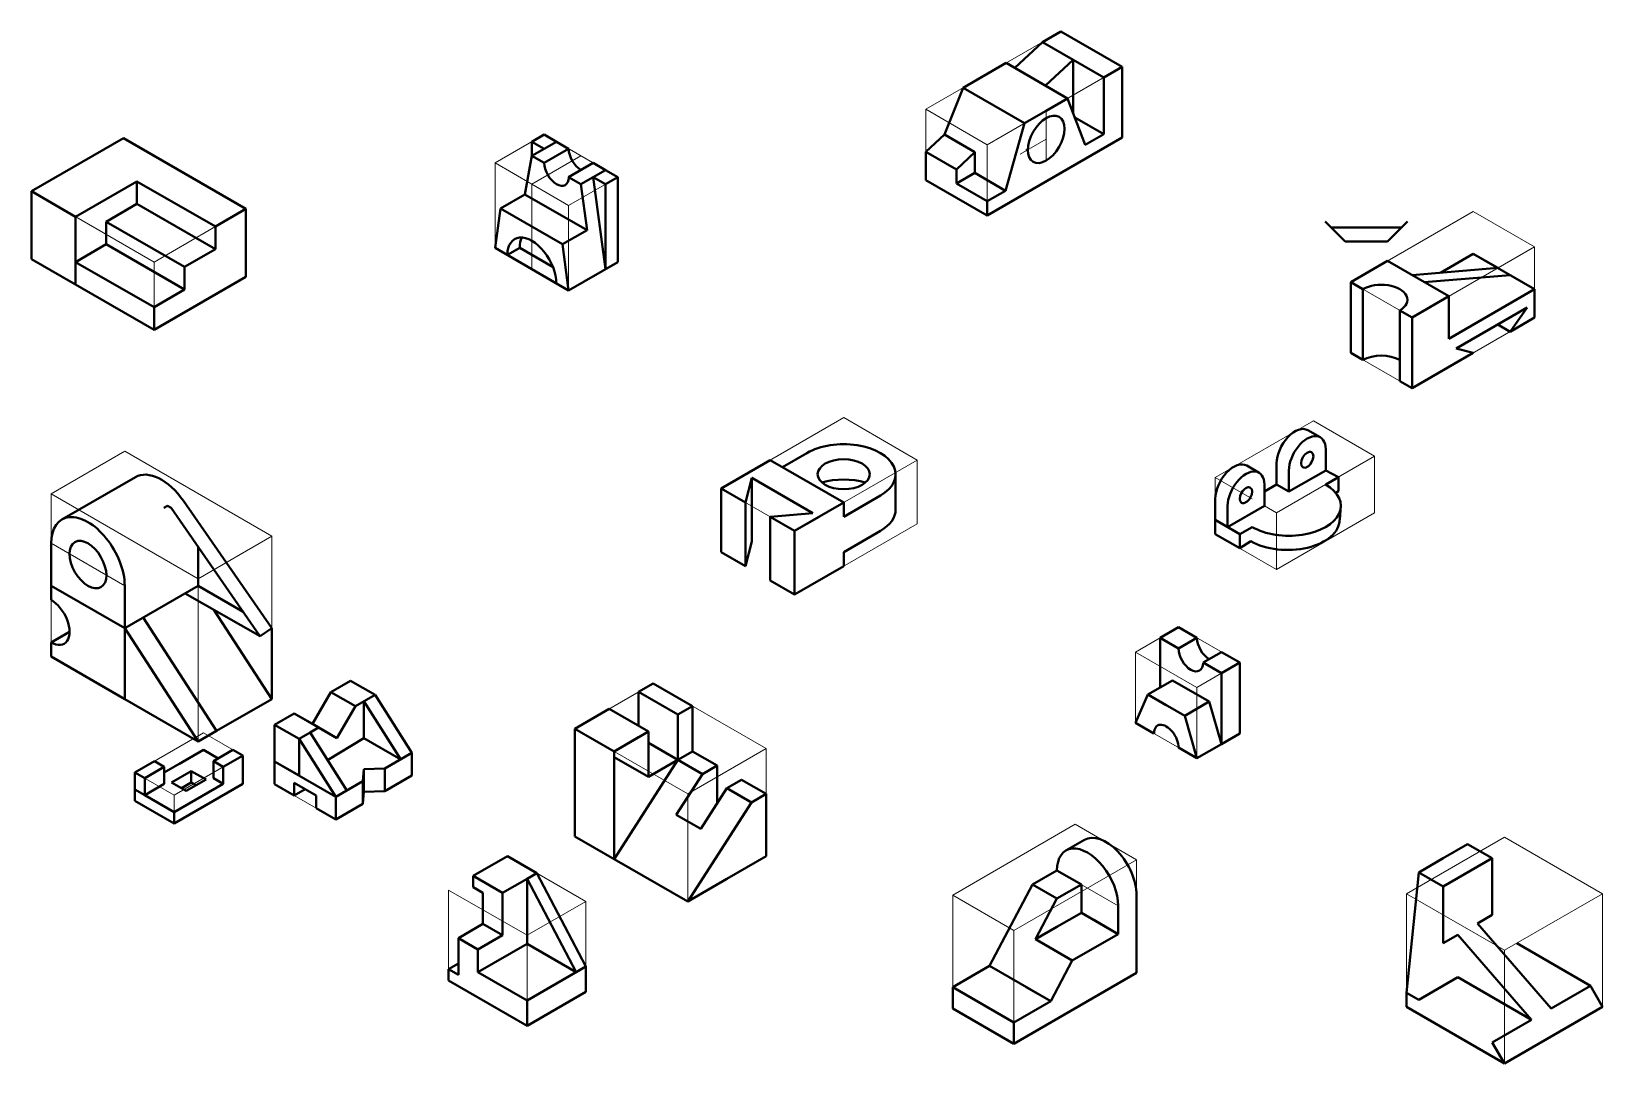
# Model space of a CAD drawing. Header units: millimetres. Extents: x 172 to 6451, y -595 to 608.
# Drawn here: x 1369 to 2479, y -546 to 183 of the extents above; entities that cross this region are included whole.
import ezdxf

# ---------------------------------------------------------------- set-up
doc = ezdxf.new("R2010")
doc.units = ezdxf.units.MM
doc.header["$LTSCALE"] = 10
doc.linetypes.add('CENTER2', pattern=[28.575, 19.05, -3.175, 3.175, -3.175])
for name, color, linetype, lineweight in [('Centre', 1, 'CENTER2', 20), ('Object', 2, 'Continuous', 40), ('Projection', 5, 'Continuous', 5)]:
    doc.layers.add(name, color=color, linetype=linetype, lineweight=lineweight)

msp = doc.modelspace()

# ---------------------------------------------------------------- linework, layer by layer
at = {"layer": 'Centre'}
for p, q in [((2085.8, 126.9), (2085.8, 106.6)), ((2085.8, 106.9), (2067.4, 96.3)), ((2085.8, 91.6), (2085.8, 106.9)), ((2085.8, 106.6), (2085.8, 91.6)), ((1722.5, 75), (1757.2, 95)), ((1722.5, 75), (1722.5, 15)), ((2348.6, 8.3), (2344.3, 10.8)), ((2348.6, 8.3), (2352.9, 5.8)), ((2425.7, -12.2), (2375.4, -41.2)), ((1434.9, -208.7), (1382.9, -178.7)), ((1408.9, -208.7), (1408.9, -209.5)), ((2093.4, -409.7), (2136.7, -434.7))]:
    msp.add_line(p, q, dxfattribs=at)
at = {"layer": 'Object'}
for p, q in [((2083.2, 175.4), (2096.2, 182.9)), ((2096.2, 182.9), (2139.5, 157.9)), ((2063.7, 157.1), (2083.2, 175.4)), ((2126.5, 150.4), (2083.2, 175.4)), ((2027.3, 143.1), (2057.6, 160.6)), ((2057.6, 160.6), (2100.9, 135.6)), ((2085.4, 144.6), (2104.8, 162.9)), ((2104.8, 162.9), (2104.8, 125.5)), ((2139.5, 157.9), (2126.5, 150.4)), ((2139.5, 107.9), (2139.5, 157.9)), ((2126.5, 150.4), (2126.5, 110.4)), ((2013.9, 110.1), (2027.3, 143.1)), ((2070.6, 118.1), (2027.3, 143.1)), ((2085.8, 126.9), (2100.9, 135.6)), ((2100.9, 135.6), (2085.8, 126.9)), ((2100.9, 135.6), (2113.5, 102.9)), ((2070.6, 118.1), (2085.8, 126.9)), ((2126.5, 110.4), (2106.1, 122.2)), ((2070.6, 118.1), (2057.2, 70.4)), ((1433.9, 107.5), (1369, 70)), ((1520.5, 57.5), (1433.9, 107.5)), ((1731.2, 110), (1722.5, 105)), ((1739.9, 105), (1722.5, 95)), ((1722.5, 105), (1731.2, 100)), ((1722.5, 105), (1722.5, 95)), ((1739.9, 105), (1731.2, 110)), ((1731.2, 90), (1748.5, 100)), ((1748.5, 100), (1739.9, 105)), ((2000.9, 97.9), (2013.9, 110.1)), ((2035.5, 97.6), (2013.9, 110.1)), ((2044.2, 52.9), (2139.5, 107.9)), ((2126.5, 110.4), (2113.5, 102.9)), ((1717.6, 67.8), (1722.5, 95)), ((1722.5, 95), (1731.2, 90)), ((1748.5, 80), (1765.8, 90)), ((1765.8, 90), (1774.5, 85)), ((2000.9, 87.9), (2000.9, 97.9)), ((2022.5, 85.4), (2000.9, 97.9)), ((2022.5, 85.4), (2035.5, 97.6)), ((2035.5, 82.9), (2035.5, 97.6)), ((2071.6, 98.7), (2072.8, 99.8)), ((1748.5, 80), (1757.2, 75)), ((1757.2, 75), (1748.5, 80)), ((1765.8, 80), (1757.2, 75)), ((1774.5, 85), (1765.8, 80)), ((1774.5, 85), (1765.8, 80)), ((1774.5, 85), (1765.8, 80)), ((1774.5, 15), (1765.8, 80)), ((1765.8, 80), (1774.5, 75)), ((1783.2, 80), (1774.5, 85)), ((1774.5, 75), (1783.2, 80)), ((1783.2, 20), (1783.2, 80)), ((2000.9, 77.9), (2000.9, 87.9)), ((2044.2, 52.9), (2000.9, 77.9)), ((2022.5, 75.4), (2022.5, 85.4)), ((2022.5, 75.4), (2035.5, 82.9)), ((2035.5, 82.9), (2057.2, 70.4)), ((1369, 70), (1400.1, 52)), ((1369, 70), (1369, 22)), ((1400.1, 52), (1443.4, 77)), ((1443.4, 61), (1443.4, 77)), ((1443.4, 77), (1498.9, 45)), ((1700.3, 57.8), (1717.6, 67.8)), ((1761.5, 42.5), (1717.6, 67.8)), ((1761.5, 42.5), (1757.2, 75)), ((1774.5, 75), (1774.5, 15)), ((2044.2, 62.9), (2022.5, 75.4)), ((2044.2, 62.9), (2057.2, 70.4)), ((1421.8, 48.5), (1443.4, 61)), ((1443.4, 61), (1498.9, 29)), ((1498.9, 45), (1520.5, 57.5)), ((1520.5, 57.5), (1520.5, 9.5)), ((1696.6, 30), (1700.3, 57.8)), ((1744.2, 32.5), (1700.3, 57.8)), ((2044.2, 52.9), (2044.2, 62.9)), ((1400.1, 20), (1400.1, 52)), ((1477.2, 16.5), (1421.8, 48.5)), ((1421.8, 48.5), (1421.8, 32.5)), ((1498.9, 29), (1498.9, 45)), ((2297, 34.4), (2282.9, 48.6)), ((2287, 44.4), (2337, 44.4)), ((2327, 34.4), (2341.2, 48.6)), ((1744.2, 32.5), (1761.5, 42.5)), ((2297, 34.4), (2327, 34.4)), ((1421.8, 32.5), (1400.1, 20)), ((1477.2, 0.5), (1421.8, 32.5)), ((1477.2, 16.5), (1498.9, 29)), ((1748.5, 0), (1696.6, 30)), ((1705.2, 25), (1713.9, 30)), ((1713.9, 30), (1737.5, 16.3)), ((1748.5, 0), (1744.2, 32.5)), ((2387.6, 25.8), (2364.5, 12.4)), ((2430.9, 0.8), (2387.6, 25.8)), ((2387.6, 25.8), (2404.9, 15.8)), ((1369, 22), (1455.6, -28)), ((1400.1, 20), (1455.6, -12)), ((1400.1, 20), (1400.1, 4)), ((1477.2, 0.5), (1477.2, 16.5)), ((1748.5, 0), (1783.2, 20)), ((1783.2, 20), (1774.5, 15)), ((2301, 5.8), (2327, 20.8)), ((2327, 20.8), (2370.3, -4.2)), ((2404.9, 15.8), (2344.3, 10.8)), ((1455.6, -28), (1520.5, 9.5)), ((1455.6, -12), (1477.2, 0.5)), ((2301, 5.8), (2309.6, 0.8)), ((2301, 5.8), (2301, -44.2)), ((2309.6, 0.8), (2309.6, -49.2)), ((2413.6, 10.8), (2352.9, 5.8)), ((2370.3, -34.2), (2430.9, 0.8)), ((2430.9, -19.2), (2430.9, 0.8)), ((2344.3, -19.2), (2370.3, -4.2)), ((2370.3, -4.2), (2370.3, -34.2)), ((1455.6, -28), (1455.6, -12)), ((2344.3, -19.2), (2335.6, -14.2)), ((2335.6, -14.2), (2335.6, -64.2)), ((2344.3, -69.2), (2344.3, -19.2)), ((2375.4, -41.2), (2425.7, -12.2)), ((2425.7, -12.2), (2413.6, -29.2)), ((2430.9, -19.2), (2413.6, -29.2)), ((2400.6, -26.7), (2375.4, -41.2)), ((2413.6, -29.2), (2404.9, -24.2)), ((2301, -44.2), (2309.6, -49.2)), ((2344.3, -69.2), (2387.6, -44.2)), ((2375.4, -41.2), (2387.6, -44.2)), ((2344.3, -69.2), (2335.6, -64.2)), ((2270.8, -98.8), (2279.5, -103.8)), ((1890.8, -119.9), (1856.2, -139.9)), ((1942.8, -149.9), (1890.8, -119.9)), ((1916.8, -114.9), (1899.5, -124.9)), ((2283.3, -112.2), (2283.3, -127.2)), ((1390.5, -161.9), (1442.5, -131.9)), ((1877.8, -132.4), (1873.5, -149.9)), ((1899.5, -144.9), (1877.8, -132.4)), ((1877.8, -132.4), (1921.1, -157.4)), ((1877.8, -132.4), (1877.8, -177.4)), ((1979.4, -128.7), (1979.5, -154.9)), ((2227.5, -123.8), (2236.2, -128.8)), ((2248.6, -137.2), (2248.6, -122.2)), ((2257.3, -142.2), (2257.3, -127.2)), ((2283.3, -127.2), (2257.3, -142.2)), ((2292.4, -131.9), (2283.3, -127.2)), ((2283.3, -137.2), (2292.4, -131.9)), ((2292.4, -131.9), (2292.4, -141.9)), ((1856.2, -139.9), (1873.5, -149.9)), ((1856.2, -139.9), (1856.2, -184.9)), ((2240, -137.2), (2240, -152.2)), ((2248.6, -137.2), (2240, -142.2)), ((2257.3, -142.2), (2248.6, -137.2)), ((2292.4, -141.9), (2290.4, -143.1)), ((1465.2, -152.2), (1462.6, -153.7)), ((1467.8, -153.7), (1465.2, -152.2)), ((1530.1, -243.7), (1467.8, -153.7)), ((1538.8, -238.7), (1476.4, -148.7)), ((1873.5, -149.9), (1873.5, -194.9)), ((1908.1, -169.9), (1942.8, -149.9)), ((1942.8, -159.9), (1968.7, -144.9)), ((1942.8, -149.9), (1942.8, -159.9)), ((2205.3, -162.2), (2205.3, -147.2)), ((2214, -167.2), (2214, -152.2)), ((2240, -152.2), (2214, -167.2)), ((2294, -152.2), (2293.2, -162.2)), ((1921.1, -157.4), (1890.8, -159.9)), ((1908.1, -169.9), (1890.8, -159.9)), ((1890.8, -159.9), (1890.8, -204.9)), ((1908.1, -169.9), (1925.4, -159.9)), ((2222.6, -172.2), (2205.3, -162.2)), ((2205.3, -162.2), (2205.3, -172.2)), ((1877.8, -177.4), (1873.5, -194.9)), ((1908.1, -214.9), (1908.1, -169.9)), ((1942.8, -184.9), (1968.7, -169.9)), ((2205.3, -172.2), (2222.6, -182.2)), ((2231.3, -167.2), (2222.6, -172.2)), ((2222.6, -172.2), (2222.6, -182.2)), ((2230.4, -177.2), (2222.6, -182.2)), ((1382.9, -208.7), (1382.9, -178.7)), ((1486.8, -181.2), (1486.8, -208.7)), ((1873.5, -194.9), (1856.2, -184.9)), ((1942.8, -194.9), (1942.8, -184.9)), ((1908.1, -214.9), (1942.8, -194.9)), ((1382.9, -218.7), (1382.9, -208.7)), ((1434.9, -238.7), (1382.9, -208.7)), ((1434.9, -238.7), (1486.8, -208.7)), ((1434.9, -238.7), (1434.9, -208.7)), ((1518.6, -227.1), (1486.8, -208.7)), ((1908.1, -214.9), (1890.8, -204.9)), ((1530.6, -244.4), (1477.5, -214.1)), ((1499.8, -311.2), (1447.9, -231.2)), ((1497.9, -225.8), (1538.8, -288.7)), ((1382.9, -248.7), (1395.9, -241.2)), ((1434.9, -288.7), (1434.9, -238.7)), ((1486.8, -318.7), (1434.9, -238.7)), ((1538.8, -238.7), (1530.6, -244.4)), ((1538.8, -288.7), (1538.8, -238.7)), ((2166.4, -245.5), (2179.4, -238)), ((2179.4, -238), (2192.3, -245.5)), ((1382.9, -258.7), (1382.9, -248.7)), ((2179.4, -253), (2166.4, -245.5)), ((2166.4, -245.5), (2166.4, -280.5)), ((2192.3, -245.5), (2179.4, -253)), ((1434.9, -288.7), (1382.9, -258.7)), ((2196.7, -263), (2209.7, -255.5)), ((2196.7, -263), (2209.7, -270.5)), ((2222.7, -263), (2209.7, -255.5)), ((2222.7, -263), (2209.7, -270.5)), ((2222.7, -313), (2222.7, -263)), ((1580.5, -283.8), (1594.3, -275.8)), ((1594.3, -275.8), (1611.7, -285.8)), ((2175, -275.5), (2157.7, -285.5)), ((2201, -290.5), (2175, -275.5)), ((2209.7, -270.5), (2209.7, -320.5)), ((1567.5, -306.3), (1580.5, -283.8)), ((1580.5, -283.8), (1597.8, -293.8)), ((1597.8, -293.8), (1611.7, -285.8)), ((1611.7, -285.8), (1637.6, -326.8)), ((1797.9, -283.7), (1808.3, -277.7)), ((1825.7, -299.7), (1797.9, -283.7)), ((1797.9, -283.7), (1797.9, -307.7)), ((1808.3, -277.7), (1836, -293.7)), ((2149, -305.5), (2157.7, -285.5)), ((2170.7, -293), (2157.7, -285.5)), ((2157.7, -285.5), (2183.7, -300.5)), ((1486.8, -318.7), (1434.9, -288.7)), ((1499.8, -311.2), (1538.8, -288.7)), ((1540.7, -306.8), (1554.5, -298.8)), ((1554.5, -298.8), (1571.8, -308.8)), ((1554.5, -298.8), (1567.5, -306.3)), ((1584.8, -316.3), (1597.8, -293.8)), ((1603.9, -290.3), (1603.9, -316.3)), ((1603.9, -290.3), (1629.9, -331.3)), ((1777.2, -295.7), (1752.9, -309.7)), ((1777.2, -295.7), (1804.9, -311.7)), ((1836, -293.7), (1825.7, -299.7)), ((1836, -325.7), (1836, -293.7)), ((2183.7, -300.5), (2201, -290.5)), ((2201, -290.5), (2209.7, -320.5)), ((1558, -316.8), (1540.7, -306.8)), ((1540.7, -306.8), (1540.7, -332.8)), ((1571.8, -308.8), (1565.8, -312.3)), ((1584.8, -316.3), (1567.5, -306.3)), ((1571.8, -308.8), (1584.8, -316.3)), ((1780.6, -325.7), (1752.9, -309.7)), ((1752.9, -309.7), (1752.9, -385.7)), ((1825.7, -299.7), (1825.7, -331.7)), ((2162, -313), (2149, -305.5)), ((2183.7, -300.5), (2192.3, -330.5)), ((1499.8, -311.2), (1486.8, -318.7)), ((1558, -316.8), (1565.8, -312.3)), ((1558, -342.8), (1558, -316.8)), ((1558, -316.8), (1584, -357.8)), ((1565.8, -312.3), (1591.7, -353.3)), ((1603.9, -316.3), (1578.1, -331.8)), ((1603.9, -316.3), (1629.9, -331.3)), ((1804.9, -311.7), (1780.6, -325.7)), ((1797.9, -315.7), (1780.6, -325.7)), ((1804.9, -343.7), (1804.9, -311.7)), ((1825.7, -331.7), (1804.9, -319.7)), ((2209.7, -320.5), (2192.3, -330.5)), ((2209.7, -320.5), (2222.7, -313)), ((1455.9, -332.6), (1442, -340.6)), ((1462.8, -336.6), (1455.9, -332.6)), ((1462.8, -340.6), (1490.5, -324.6)), ((1490.5, -324.6), (1473.2, -334.6)), ((1490.5, -324.6), (1500.9, -330.6)), ((1511.3, -324.6), (1497.5, -332.6)), ((1497.5, -332.6), (1504.4, -336.6)), ((1497.5, -332.6), (1497.5, -344.6)), ((1504.4, -336.6), (1518.1, -328.7)), ((1518.2, -328.6), (1511.3, -324.6)), ((1518.2, -348.6), (1518.2, -328.6)), ((1584, -357.8), (1540.7, -332.8)), ((1540.7, -332.8), (1540.7, -348.8)), ((1540.7, -332.8), (1558, -342.8)), ((1618.6, -337.8), (1637.6, -326.8)), ((1637.6, -326.8), (1637.6, -342.8)), ((1780.6, -325.7), (1780.6, -401.7)), ((1804.9, -343.7), (1780.6, -329.7)), ((1825.7, -331.7), (1780.6, -401.7)), ((1825.7, -331.7), (1804.9, -343.7)), ((1825.7, -331.7), (1836, -325.7)), ((1825.7, -331.7), (1843, -341.7)), ((1836, -325.7), (1853.4, -335.7)), ((2179.4, -323), (2192.3, -330.5)), ((1442, -360.6), (1442, -340.6)), ((1442, -340.6), (1449, -344.6)), ((1449, -344.6), (1462.8, -336.6)), ((1462.8, -336.6), (1462.8, -348.6)), ((1468, -347.6), (1481.9, -339.6)), ((1481.9, -339.6), (1492.3, -345.6)), ((1481.9, -339.6), (1481.9, -347.6)), ((1504.4, -336.6), (1504.4, -348.6)), ((1603, -346.8), (1603.9, -338.3)), ((1603.9, -338.3), (1618.6, -337.8)), ((1603.9, -338.3), (1603.9, -354.3)), ((1618.6, -353.8), (1618.6, -337.8)), ((1637.6, -342.8), (1618.6, -353.8)), ((1843, -341.7), (1824.5, -370.4)), ((1853.4, -335.7), (1843, -341.7)), ((1853.4, -335.7), (1853.4, -362.5)), ((1449, -356.6), (1442, -352.6)), ((1449, -344.6), (1449, -356.6)), ((1449, -356.6), (1462.8, -348.6)), ((1478.4, -353.6), (1468, -347.6)), ((1469.7, -376.6), (1518.2, -348.6)), ((1504.4, -348.6), (1469.7, -368.6)), ((1481.9, -347.6), (1474.9, -351.6)), ((1492.3, -345.6), (1478.4, -353.6)), ((1478.4, -353.6), (1492.3, -345.6)), ((1481.9, -347.6), (1485.3, -349.6)), ((1497.5, -344.6), (1504.4, -348.6)), ((1540.7, -348.8), (1554.5, -356.8)), ((1554.5, -356.8), (1540.7, -348.8)), ((1554.5, -356.8), (1554.5, -347.8)), ((1554.5, -347.8), (1570.1, -356.8)), ((1554.5, -356.8), (1562.3, -352.3)), ((1584, -357.8), (1603, -346.8)), ((1603, -346.8), (1603, -362.8)), ((1603, -362.8), (1603.9, -354.3)), ((1603.9, -354.3), (1618.6, -353.8)), ((1860.3, -351.7), (1841.9, -380.4)), ((1860.3, -351.7), (1870.7, -345.7)), ((1877.6, -361.7), (1860.3, -351.7)), ((1870.7, -345.7), (1888, -355.7)), ((1469.7, -376.6), (1442, -360.6)), ((1449, -356.6), (1469.7, -368.6)), ((1469.7, -368.6), (1461.1, -363.6)), ((1570.1, -356.8), (1570.1, -365.8)), ((1584, -373.8), (1570.1, -365.8)), ((1584, -373.8), (1584, -357.8)), ((1584, -373.8), (1603, -362.8)), ((1832.6, -431.7), (1877.6, -361.7)), ((1888, -355.7), (1877.6, -361.7)), ((1888, -399.7), (1888, -355.7)), ((1888, -399.7), (1888, -355.7)), ((1469.7, -376.6), (1469.7, -368.6)), ((1841.9, -380.4), (1824.5, -370.4)), ((1752.9, -385.7), (1780.6, -401.7)), ((2099.8, -395.7), (2112.8, -388.2)), ((2366.3, -401.2), (2383.6, -391.2)), ((2383.6, -391.2), (2401, -401.2)), ((1681, -413.6), (1705.2, -399.6)), ((1726, -411.6), (1705.2, -399.6)), ((1780.6, -401.7), (1832.6, -431.7)), ((1888, -399.7), (1860.3, -415.7)), ((2093.4, -409.7), (2076.1, -419.7)), ((2093.4, -409.7), (2110.7, -419.7)), ((2349, -411.2), (2366.3, -401.2)), ((2366.3, -421.2), (2401, -401.2)), ((2401, -401.2), (2401, -441.2)), ((1681, -421.6), (1681, -413.6)), ((1681, -413.6), (1701.8, -425.6)), ((1687.9, -425.6), (1681, -421.6)), ((1701.8, -425.6), (1719.1, -415.6)), ((1719.1, -415.6), (1726, -411.6)), ((1719.1, -461.6), (1719.1, -415.6)), ((1719.1, -415.6), (1753.7, -481.6)), ((1726, -411.6), (1760.6, -477.6)), ((1832.6, -431.7), (1860.3, -415.7)), ((2045.8, -477.2), (2076.1, -419.7)), ((2076.1, -419.7), (2093.4, -429.7)), ((2093.4, -429.7), (2110.7, -419.7)), ((2110.7, -419.7), (2110.7, -439.7)), ((2340.3, -496.2), (2349, -411.2)), ((2366.3, -421.2), (2349, -411.2)), ((2366.3, -461.2), (2366.3, -421.2)), ((1687.9, -447.6), (1687.9, -425.6)), ((1701.8, -455.6), (1701.8, -425.6)), ((2093.4, -429.7), (2078.3, -458.4)), ((2149.7, -482.2), (2149.7, -427.2)), ((2093.4, -449.7), (2110.7, -439.7)), ((2110.7, -439.7), (2136.7, -454.7)), ((2136.7, -434.7), (2136.7, -454.7)), ((2136.7, -434.7), (2136.7, -454.7)), ((2390.6, -447.2), (2401, -441.2)), ((1670.6, -457.6), (1687.9, -447.6)), ((1687.9, -447.6), (1701.8, -455.6)), ((2078.3, -458.4), (2093.4, -449.7)), ((2136.7, -454.7), (2104.3, -473.4)), ((2136.7, -454.7), (2119.4, -444.7)), ((2390.6, -447.2), (2442.5, -507.2)), ((1684.4, -465.6), (1670.6, -457.6)), ((1670.6, -483.6), (1670.6, -457.6)), ((1684.4, -465.6), (1701.8, -455.6)), ((1684.4, -481.6), (1719.1, -461.6)), ((1684.4, -481.6), (1684.4, -465.6)), ((1753.7, -481.6), (1719.1, -461.6)), ((2104.3, -473.4), (2078.3, -458.4)), ((2376.7, -455.2), (2366.3, -461.2)), ((2376.7, -455.2), (2428.7, -515.2)), ((2418.3, -461.2), (2470.3, -491.2)), ((1663.6, -479.6), (1670.6, -475.6)), ((2045.8, -477.2), (2019.8, -492.2)), ((2089.1, -502.2), (2045.8, -477.2)), ((2089.1, -502.2), (2104.3, -473.4)), ((1663.6, -487.6), (1663.6, -479.6)), ((1663.6, -479.6), (1670.6, -483.6)), ((1719.1, -519.6), (1663.6, -487.6)), ((1719.1, -501.6), (1684.4, -481.6)), ((1760.6, -477.6), (1719.1, -501.6)), ((1760.6, -477.6), (1753.7, -481.6)), ((1760.6, -495.6), (1760.6, -477.6)), ((2063.1, -532.2), (2149.7, -482.2)), ((2349, -501.2), (2376.7, -485.2)), ((2376.7, -485.2), (2428.7, -515.2)), ((1719.1, -519.6), (1760.6, -495.6)), ((2063.1, -517.2), (2019.8, -492.2)), ((2019.8, -492.2), (2019.8, -507.2)), ((2089.1, -502.2), (2071.8, -492.2)), ((2340.3, -506.2), (2340.3, -496.2)), ((2340.3, -496.2), (2349, -501.2)), ((2470.3, -491.2), (2442.5, -507.2)), ((2478.9, -506.2), (2470.3, -491.2)), ((1719.1, -501.6), (1719.1, -519.6)), ((2019.8, -507.2), (2063.1, -532.2)), ((2063.1, -517.2), (2089.1, -502.2)), ((2409.6, -546.2), (2340.3, -506.2)), ((2478.9, -506.2), (2409.6, -546.2)), ((2063.1, -532.2), (2063.1, -517.2)), ((2401, -531.2), (2428.7, -515.2)), ((2409.6, -546.2), (2401, -531.2))]:
    msp.add_line(p, q, dxfattribs=at)
for centre, major_axis in [((2085.8, 106.6), (-9.2, -15.9)), ((1942.8, -129.9), (-18.4, 0)), ((2270.3, -119.7), (-3.06, -5.3)), ((2227, -144.7), (-3.06, -5.3)), ((1408.9, -193.7), (9.2, -15.9))]:
    msp.add_ellipse(centre, major_axis=major_axis, ratio=0.57735, dxfattribs=at)
for centre, major_axis, start_param, end_param in [((1757.2, 95), (6.1, -10.6), 3.926991, 5.497787), ((1739.9, 85), (6.1, -10.6), 3.926991, 7.068583), ((1722.5, 15), (12.2, -21.2), 0.785398, 3.926991), ((1731.2, 20), (12.2, -21.2), 3.50296, 3.926991), ((2322.6, -6.7), (-18.4, 0), 2.356194, 5.497787), ((2322.6, -56.7), (-18.4, 0), 3.926991, 5.497787), ((2261.6, -114.7), (-9.2, -15.9), 3.141593, 5.497787), ((1942.8, -129.9), (-36.7, 0), 2.356194, 5.497787), ((2270.3, -119.7), (-9.2, -15.9), 2.356194, 5.497787), ((2218.3, -139.7), (-9.2, -15.9), 3.141593, 5.497787), ((1460.8, -163.7), (18.4, -31.8), 7.995879, 9.424778), ((1942.8, -154.9), (-36.7, 0), 4.278776, 5.146002), ((2227, -144.7), (-9.2, -15.9), 2.356194, 5.497787), ((2257.3, -152.2), (-36.7, 0), 7.068583, 10.210176), ((1942.8, -154.9), (-36.7, 0), 2.356194, 3.144103), ((1408.9, -193.7), (18.4, -31.8), 7.068583, 10.210176), ((2256.4, -162.2), (-36.7, 0), 7.068583, 9.424778), ((1382.9, -233.7), (9.2, -15.9), 5.497787, 8.63938), ((2188, -258), (6.1, -10.6), 3.926991, 7.068583), ((2201, -250.5), (6.1, -10.6), 3.926991, 5.497787), ((2170.7, -318), (6.1, -10.6), 0.785398, 3.926991), ((2128.1, -414.7), (15.3, -26.5), 7.068583, 9.424778), ((2115.1, -422.2), (15.3, -26.5), 7.068583, 10.210176)]:
    msp.add_ellipse(centre, major_axis=major_axis, ratio=0.57735, start_param=start_param, end_param=end_param, dxfattribs=at)
at = {"layer": 'Projection'}
for p, q in [((2000.9, 127.9), (2096.2, 182.9)), ((2096.2, 182.9), (2139.5, 157.9)), ((2139.5, 157.9), (2044.2, 102.9)), ((2139.5, 107.9), (2139.5, 157.9)), ((2000.9, 77.9), (2000.9, 127.9)), ((2000.9, 127.9), (2044.2, 102.9)), ((1369, 70), (1433.9, 107.5)), ((1433.9, 107.5), (1520.5, 57.5)), ((1731.2, 110), (1696.6, 90)), ((1783.2, 80), (1731.2, 110)), ((2044.2, 52.9), (2139.5, 107.9)), ((2044.2, 102.9), (2044.2, 52.9)), ((1696.6, 30), (1696.6, 90)), ((1696.6, 90), (1748.5, 60)), ((1783.2, 80), (1748.5, 60)), ((1783.2, 20), (1783.2, 80)), ((2044.2, 52.9), (2000.9, 77.9)), ((1369, 22), (1369, 70)), ((1369, 70), (1455.6, 20)), ((1520.5, 57.5), (1455.6, 20)), ((1520.5, 9.5), (1520.5, 57.5)), ((1748.5, 60), (1748.5, 0)), ((2387.6, 55.8), (2301, 5.8)), ((2387.6, 55.8), (2430.9, 30.8)), ((1748.5, 0), (1696.6, 30)), ((2430.9, 30.8), (2344.3, -19.2)), ((2430.9, -19.2), (2430.9, 30.8)), ((1455.6, -28), (1369, 22)), ((1455.6, 20), (1455.6, -28)), ((1748.5, 0), (1783.2, 20)), ((1455.6, -28), (1520.5, 9.5)), ((2301, -44.2), (2301, 5.8)), ((2301, 5.8), (2344.3, -19.2)), ((2344.3, -69.2), (2430.9, -19.2)), ((2344.3, -19.2), (2344.3, -69.2)), ((2344.3, -69.2), (2301, -44.2)), ((1856.2, -139.9), (1942.8, -89.9)), ((1942.8, -89.9), (1994.7, -119.9)), ((2274.6, -92.2), (2205.3, -132.2)), ((2274.6, -92.2), (2317.9, -117.2)), ((1382.9, -143.7), (1434.9, -113.7)), ((1434.9, -113.7), (1538.8, -173.7)), ((1994.7, -119.9), (1908.1, -169.9)), ((1994.7, -164.9), (1994.7, -119.9)), ((2317.9, -117.2), (2248.6, -157.2)), ((2317.9, -157.2), (2317.9, -117.2)), ((2205.3, -172.2), (2205.3, -132.2)), ((2205.3, -132.2), (2231.3, -147.2)), ((1382.9, -258.7), (1382.9, -143.7)), ((1382.9, -143.7), (1486.8, -203.7)), ((1856.2, -184.9), (1856.2, -139.9)), ((1856.2, -139.9), (1908.1, -169.9)), ((2240, -152.2), (2248.6, -157.2)), ((1908.1, -214.9), (1994.7, -164.9)), ((2248.6, -197.2), (2317.9, -157.2)), ((2248.6, -157.2), (2248.6, -197.2)), ((1538.8, -173.7), (1486.8, -203.7)), ((1538.8, -288.7), (1538.8, -173.7)), ((1908.1, -169.9), (1908.1, -214.9)), ((2248.6, -197.2), (2205.3, -172.2)), ((1486.8, -203.7), (1486.8, -318.7)), ((2179.4, -238), (2149, -255.5)), ((2179.4, -238), (2222.7, -263)), ((1486.8, -318.7), (1382.9, -258.7)), ((2149, -305.5), (2149, -255.5)), ((2149, -255.5), (2192.3, -280.5)), ((2222.7, -263), (2192.3, -280.5)), ((2222.7, -313), (2222.7, -263)), ((1752.9, -309.7), (1808.3, -277.7)), ((1808.3, -277.7), (1888, -323.7)), ((2192.3, -280.5), (2192.3, -330.5)), ((1486.8, -318.7), (1538.8, -288.7)), ((1540.7, -348.8), (1540.7, -306.8)), ((1752.9, -309.7), (1832.6, -355.7)), ((1752.9, -385.7), (1752.9, -309.7)), ((2192.3, -330.5), (2149, -305.5)), ((1442, -340.6), (1490.5, -312.6)), ((1490.5, -312.6), (1518.2, -328.6)), ((2192.3, -330.5), (2222.7, -313)), ((1518.2, -328.6), (1469.7, -356.6)), ((1518.2, -348.6), (1518.2, -328.6)), ((1888, -323.7), (1832.6, -355.7)), ((1888, -399.7), (1888, -323.7)), ((1442, -360.6), (1442, -340.6)), ((1442, -340.6), (1469.7, -356.6)), ((1469.7, -376.6), (1518.2, -348.6)), ((1584, -373.8), (1540.7, -348.8)), ((1469.7, -376.6), (1442, -360.6)), ((1469.7, -356.6), (1469.7, -376.6)), ((1832.6, -355.7), (1832.6, -431.7)), ((2106.4, -377.2), (2019.8, -427.2)), ((2149.7, -402.2), (2106.4, -377.2)), ((1780.6, -401.7), (1752.9, -385.7)), ((2409.6, -386.2), (2340.3, -426.2)), ((2409.6, -386.2), (2478.9, -426.2)), ((1705.2, -399.6), (1760.6, -431.6)), ((1832.6, -431.7), (1888, -399.7)), ((2149.7, -402.2), (2063.1, -452.2)), ((2149.7, -482.2), (2149.7, -402.2)), ((1663.6, -487.6), (1663.6, -423.6)), ((1663.6, -423.6), (1719.1, -455.6)), ((1760.6, -431.6), (1719.1, -455.6)), ((1760.6, -495.6), (1760.6, -431.6)), ((2019.8, -507.2), (2019.8, -427.2)), ((2019.8, -427.2), (2063.1, -452.2)), ((2340.3, -506.2), (2340.3, -426.2)), ((2340.3, -426.2), (2409.6, -466.2)), ((2478.9, -426.2), (2409.6, -466.2)), ((2478.9, -506.2), (2478.9, -426.2)), ((2063.1, -452.2), (2063.1, -532.2)), ((1719.1, -455.6), (1719.1, -519.6)), ((2409.6, -466.2), (2409.6, -546.2)), ((1719.1, -519.6), (1663.6, -487.6)), ((2063.1, -532.2), (2149.7, -482.2)), ((1719.1, -519.6), (1760.6, -495.6)), ((2063.1, -532.2), (2019.8, -507.2)), ((2409.6, -546.2), (2340.3, -506.2)), ((2409.6, -546.2), (2478.9, -506.2)), ((2409.6, -546.2), (2478.9, -506.2))]:
    msp.add_line(p, q, dxfattribs=at)

doc.saveas('drawing.dxf')
